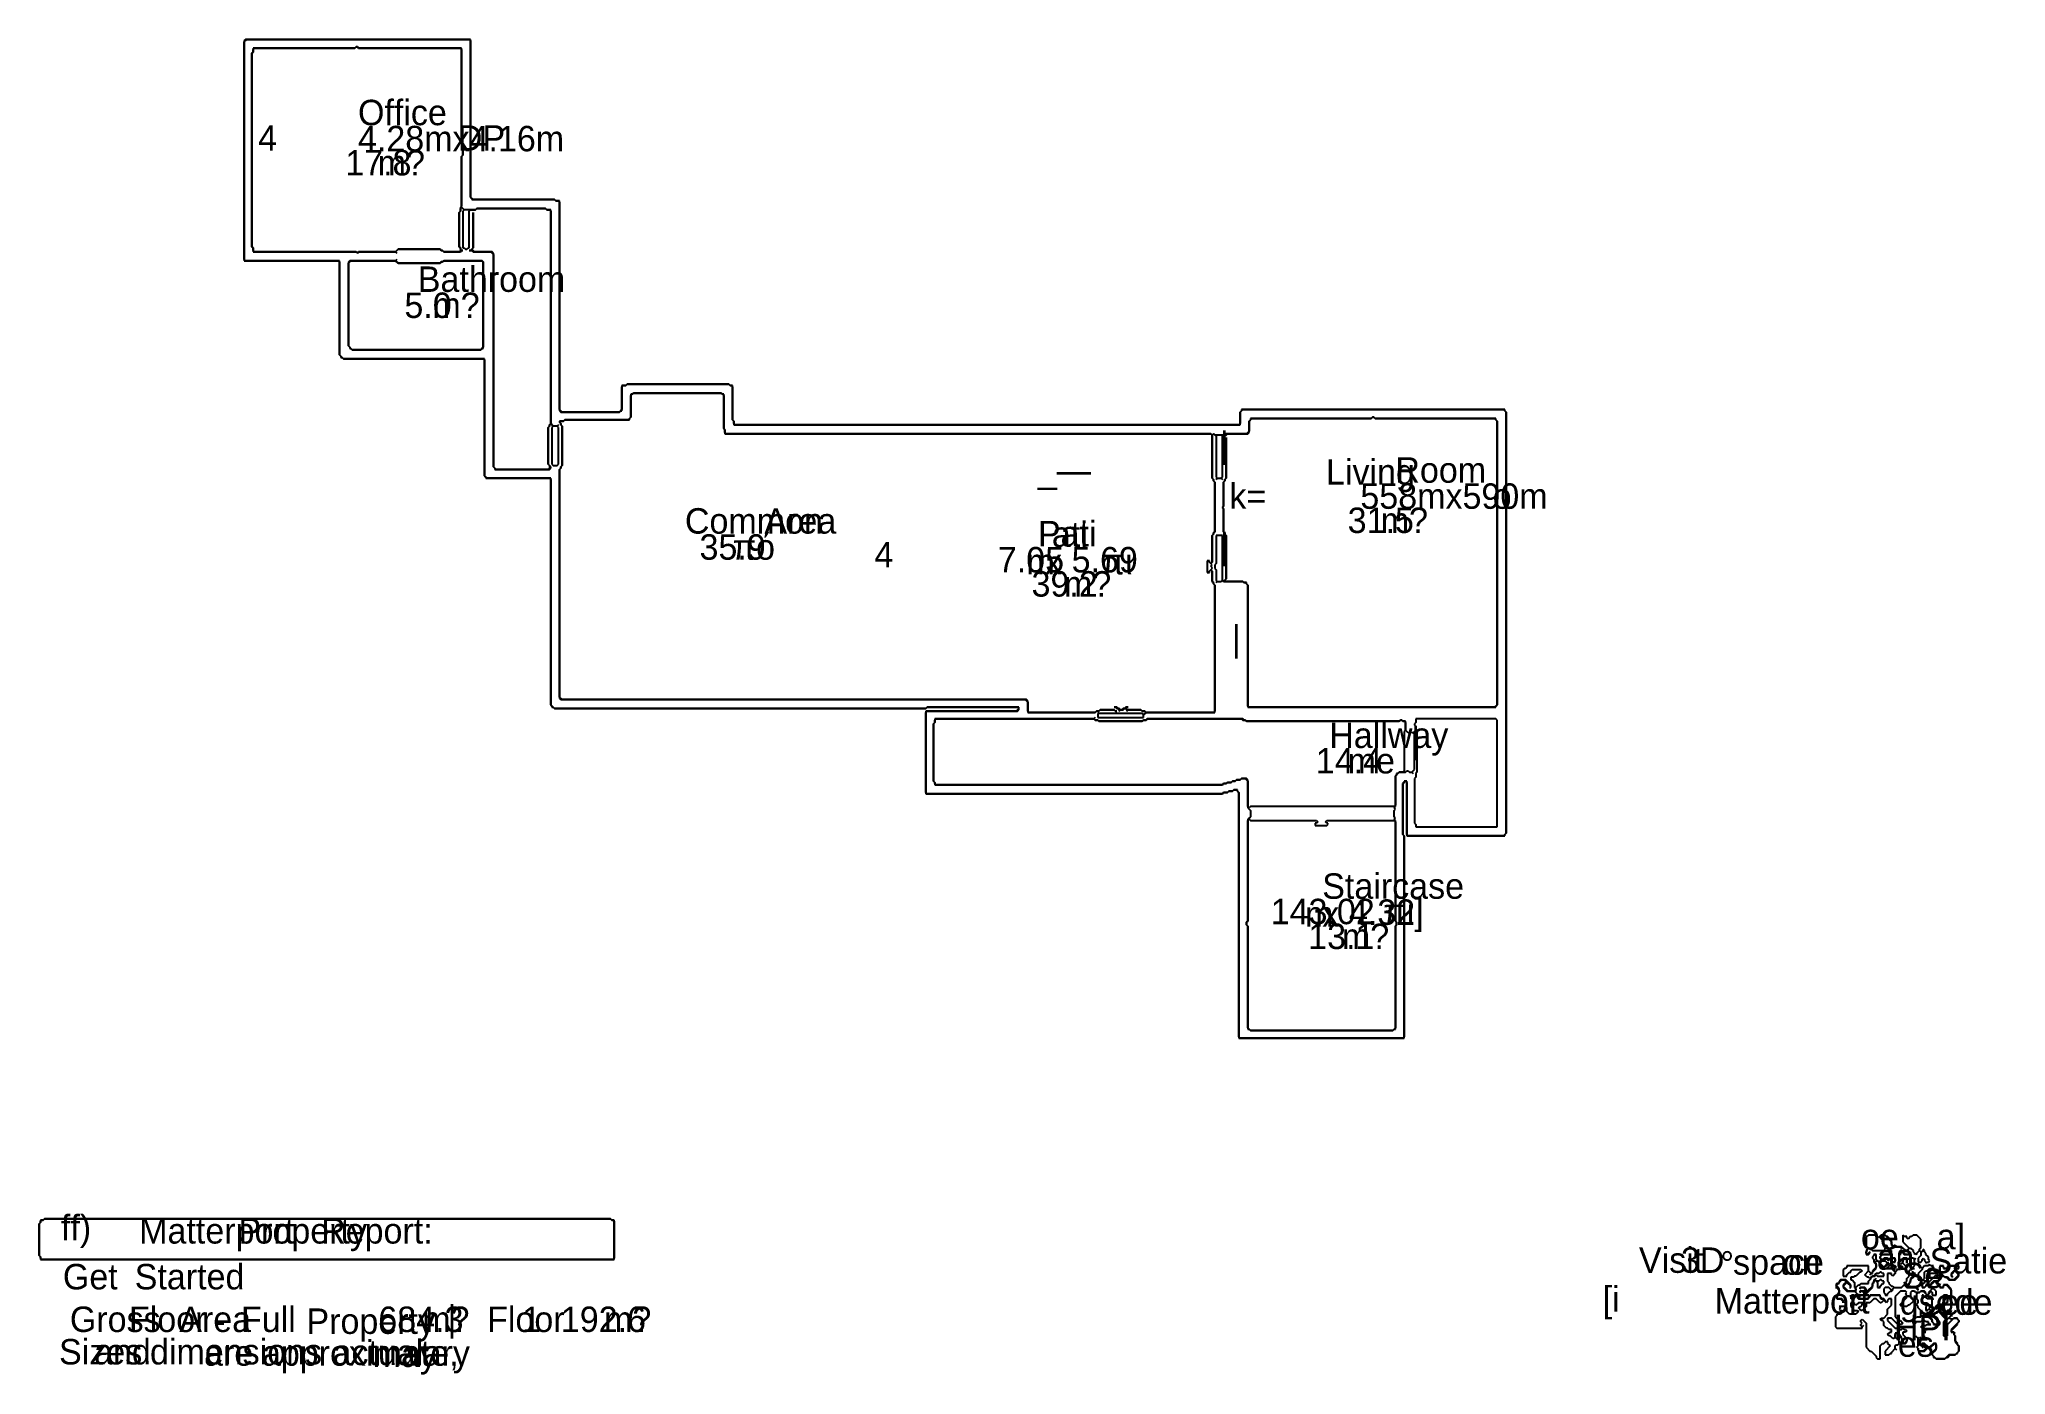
# Model space of a CAD drawing. Header units: metres. Extents: x 39 to 1585, y 19 to 1069.
import ezdxf

# ---------------------------------------------------------------- set-up
doc = ezdxf.new("R2010")
doc.units = ezdxf.units.M

msp = doc.modelspace()

# ---------------------------------------------------------------- texts
for s, p in [('Office', (289.5, 1001.5)), ('4', (211, 981.5)), ('4.28mx4.16m', (289.5, 981)), ('DP', (368, 981.5)), ('17.8', (279.5, 962)), ('m?', (305, 962)), ('Bathroom', (336.5, 870.5)), ('5.0', (326, 850)), ('m?', (348, 850)), ('|', (967, 740.5)), ('_—', (824, 720.5)), ('Living', (1050.5, 719)), ('Room', (1105, 720.5)), ('k=', (974.5, 700)), ('558mx590m', (1077.5, 700)), ('ο', (1181.5, 700)), ('Common', (546.5, 680.5)), ('Area', (609, 680.5)), ('31.5', (1067.5, 681)), ('m?', (1093.5, 681)), ('35.9', (558, 660)), ('πό', (584, 660)), ('Pati', (824, 670.5)), ('ati', (835, 670)), ('|', (967, 661)), ('4', (695.5, 654)), ('7.05', (792.5, 650)), ('5.69', (850.5, 650)), ('m', (815, 648.5)), ('39.2', (819, 631)), ('x', (829.5, 648.5)), ('m?', (844.5, 631)), ('πι', (874, 648.5)), ('|', (976.5, 588.5)), ('Hallway', (1053, 512)), ('|', (1117.5, 508.5)), ('14.4', (1042.5, 492)), ('me', (1067.5, 492)), ('Staircase', (1047.5, 393.5)), ('143.02', (1007, 373.5)), ('m', (1034, 371.5)), ('x', (1047.5, 371.5)), ('4.32', (1068.5, 373)), ('πι]', (1095.5, 373.5)), ('13.1', (1036.5, 354)), ('m?', (1063, 354)), ('ff)', (56, 125)), ('Matterport', (117.5, 122.5)), ('Property', (195.5, 122.5)), ('Report:', (260.5, 122.5)), ('oe', (1471, 118)), ('a]', (1530.5, 118)), ('Visit', (1296.5, 99.5)), ('3D', (1329.5, 99.5)), ('°', (1360.5, 96.5)), ('space', (1370.5, 98)), ('on', (1409.5, 98)), ('aa', (1483.5, 102)), ('Satie', (1525, 99)), ('Get', (57.5, 86.5)), ('Started', (114, 86.5)), ('Se', (1503, 87.5)), ('[i', (1268, 69)), ('Matterport', (1356, 67.5)), ('gsede', (1501.5, 66.5)), ('ee', (1533.5, 66.5)), ('Gross', (63, 53)), ('Floor', (109.5, 53)), ('Area', (149, 53)), ('Full', (197.5, 53)), ('Property', (249, 51.5)), ('684.3', (305.5, 53)), ('m?', (340, 53)), ('|', (360, 54)), ('Floor', (391, 53)), ('1', (418.5, 53)), ('192.6', (449, 53)), ('m?', (483, 53)), ('ΗΡΙ', (1497, 46.5)), ('Sizes', (54.5, 27.5)), ('and', (82, 27.5)), ('dimensions', (126, 27.5)), ('-', (176.5, 52)), ('approximate,', (214, 26.5)), ('actual', (269.5, 27)), ('es', (1500, 33.5)), ('are', (168.5, 26.5)), ('may', (301, 25.5)), ('vary', (327, 26.5))]:
    msp.add_text(s, height=20).set_placement(p)

# ---------------------------------------------------------------- linework, layer by layer
for p, q in [((201, 1069), (200, 1068)), ((200, 1067), (202, 1069)), ((200, 1068), (200, 895)), ((200, 896), (200, 1067)), ((378, 1069), (201, 1069)), ((202, 1069), (377, 1069)), ((377, 1069), (378, 1068)), ((378, 945), (378, 1069)), ((378, 1068), (378, 945)), ((207, 1059), (206, 1058)), ((206, 1058), (207, 1059)), ((206, 1058), (206, 906)), ((206, 906), (206, 1058)), ((287, 1062), (207, 1062)), ((207, 1062), (207, 1059)), ((207, 1061), (208, 1062)), ((207, 1059), (207, 1061)), ((208, 1062), (287, 1062)), ((288, 1063), (287, 1062)), ((287, 1062), (288, 1063)), ((289, 1063), (288, 1063)), ((288, 1063), (289, 1063)), ((290, 1062), (289, 1063)), ((289, 1063), (290, 1062)), ((371, 1062), (290, 1062)), ((290, 1062), (370, 1062)), ((370, 1062), (371, 1061)), ((371, 987), (371, 1062)), ((371, 1061), (371, 987)), ((372, 986), (371, 987)), ((371, 987), (372, 986)), ((371, 977), (372, 978)), ((372, 978), (371, 977)), ((371, 937), (371, 977)), ((371, 977), (371, 938)), ((372, 978), (372, 986)), ((372, 986), (372, 978)), ((380, 943), (378, 945)), ((378, 945), (379, 944)), ((379, 944), (379, 943)), ((379, 943), (444, 943)), ((444, 943), (380, 943)), ((445, 942), (444, 943)), ((444, 943), (445, 942)), ((369, 933), (370, 934)), ((370, 934), (369, 933)), ((369, 906), (369, 933)), ((369, 933), (369, 906)), ((371, 938), (370, 937)), ((370, 936), (371, 937)), ((370, 937), (370, 934)), ((370, 934), (370, 936)), ((371, 937), (373, 935)), ((373, 935), (371, 937)), ((373, 935), (372, 934)), ((372, 934), (372, 905)), ((382, 935), (373, 935)), ((377, 934), (378, 935)), ((377, 905), (377, 934)), ((378, 935), (382, 935)), ((380, 905), (380, 933)), ((380, 933), (380, 905)), ((382, 935), (383, 936)), ((383, 936), (382, 935)), ((383, 936), (437, 936)), ((437, 936), (383, 936)), ((437, 936), (438, 935)), ((438, 935), (437, 936)), ((438, 935), (440, 935)), ((441, 935), (438, 935)), ((440, 935), (441, 934)), ((441, 767), (441, 935)), ((441, 934), (441, 767)), ((448, 942), (445, 942)), ((445, 942), (447, 942)), ((447, 942), (448, 941)), ((448, 778), (448, 942)), ((448, 941), (448, 777)), ((206, 906), (207, 905)), ((207, 905), (206, 906)), ((207, 905), (207, 902)), ((207, 903), (207, 905)), ((208, 902), (207, 903)), ((207, 902), (288, 902)), ((288, 902), (208, 902)), ((288, 902), (289, 901)), ((289, 901), (288, 902)), ((289, 901), (290, 902)), ((290, 902), (289, 901)), ((290, 902), (319, 902)), ((319, 902), (290, 902)), ((319, 902), (321, 904)), ((321, 904), (319, 902)), ((319, 902), (320, 901)), ((320, 901), (319, 902)), ((321, 904), (354, 904)), ((354, 904), (321, 904)), ((354, 904), (355, 903)), ((355, 903), (354, 904)), ((355, 903), (356, 903)), ((356, 903), (355, 903)), ((356, 903), (357, 902)), ((357, 902), (356, 903)), ((357, 902), (370, 902)), ((369, 902), (357, 902)), ((370, 905), (369, 906)), ((369, 906), (370, 905)), ((370, 903), (369, 902)), ((370, 904), (370, 905)), ((370, 905), (370, 903)), ((371, 903), (370, 904)), ((370, 902), (371, 903)), ((371, 903), (372, 903)), ((372, 903), (371, 903)), ((372, 905), (373, 905)), ((373, 905), (374, 904)), ((374, 904), (375, 904)), ((375, 904), (376, 905)), ((376, 905), (377, 905)), ((378, 903), (377, 903)), ((377, 903), (379, 903)), ((380, 905), (378, 903)), ((379, 904), (380, 905)), ((381, 902), (379, 904)), ((379, 903), (380, 902)), ((380, 902), (394, 902)), ((395, 902), (381, 902)), ((394, 902), (396, 900)), ((396, 901), (395, 902)), ((396, 733), (396, 901)), ((396, 900), (396, 733)), ((201, 895), (200, 896)), ((200, 895), (274, 895)), ((275, 895), (201, 895)), ((274, 895), (275, 894)), ((275, 821), (275, 895)), ((275, 894), (275, 821)), ((283, 895), (282, 894)), ((282, 893), (284, 895)), ((282, 894), (282, 828)), ((282, 828), (282, 893)), ((319, 895), (283, 895)), ((284, 895), (319, 895)), ((320, 896), (319, 895)), ((319, 895), (320, 896)), ((321, 893), (319, 895)), ((319, 895), (321, 893)), ((354, 893), (321, 893)), ((321, 893), (354, 893)), ((355, 894), (354, 893)), ((354, 893), (355, 894)), ((356, 894), (355, 894)), ((355, 894), (356, 894)), ((357, 895), (356, 894)), ((356, 894), (357, 895)), ((387, 895), (357, 895)), ((357, 895), (387, 895)), ((388, 894), (387, 895)), ((387, 895), (388, 894)), ((388, 826), (388, 894)), ((388, 894), (388, 827)), ((275, 821), (276, 820)), ((278, 818), (275, 821)), ((276, 820), (276, 819)), ((282, 828), (283, 827)), ((285, 825), (282, 828)), ((283, 827), (283, 826)), ((283, 826), (284, 826)), ((284, 826), (285, 825)), ((285, 825), (386, 825)), ((386, 825), (285, 825)), ((388, 827), (386, 825)), ((386, 825), (387, 826)), ((387, 826), (388, 826)), ((276, 819), (277, 819)), ((277, 819), (278, 818)), ((278, 818), (388, 818)), ((389, 818), (278, 818)), ((388, 818), (389, 817)), ((389, 726), (389, 818)), ((389, 817), (389, 726)), ((500, 797), (497, 797)), ((497, 797), (497, 778)), ((497, 796), (498, 797)), ((497, 777), (497, 796)), ((498, 797), (500, 797)), ((501, 798), (500, 797)), ((500, 797), (501, 798)), ((581, 798), (501, 798)), ((501, 798), (581, 798)), ((504, 789), (506, 791)), ((505, 790), (504, 790)), ((504, 790), (504, 772)), ((504, 772), (504, 789)), ((506, 791), (505, 790)), ((506, 791), (575, 791)), ((575, 791), (506, 791)), ((575, 791), (577, 789)), ((576, 790), (575, 791)), ((577, 790), (576, 790)), ((577, 763), (577, 790)), ((577, 789), (577, 763)), ((582, 797), (581, 798)), ((581, 798), (582, 797)), ((584, 797), (582, 797)), ((582, 797), (583, 797)), ((583, 797), (584, 796)), ((584, 770), (584, 797)), ((584, 796), (584, 770)), ((450, 776), (448, 778)), ((448, 777), (449, 776)), ((449, 776), (495, 776)), ((495, 776), (450, 776)), ((497, 778), (495, 776)), ((495, 776), (496, 777)), ((496, 777), (497, 777)), ((983, 776), (985, 778)), ((984, 777), (983, 776)), ((983, 776), (983, 767)), ((983, 766), (983, 776)), ((1191, 778), (984, 778)), ((984, 778), (984, 777)), ((985, 778), (1190, 778)), ((1190, 778), (1192, 776)), ((1191, 777), (1191, 778)), ((1192, 776), (1191, 777)), ((1192, 445), (1192, 776)), ((1192, 776), (1192, 445)), ((440, 765), (439, 764)), ((439, 764), (440, 765)), ((439, 764), (439, 735)), ((439, 735), (439, 764)), ((441, 767), (440, 766)), ((440, 766), (441, 767)), ((440, 766), (440, 765)), ((440, 765), (440, 766)), ((441, 767), (443, 765)), ((443, 765), (441, 767)), ((443, 765), (442, 764)), ((442, 764), (442, 735)), ((446, 765), (443, 765)), ((446, 765), (447, 766)), ((447, 766), (446, 765)), ((447, 764), (446, 765)), ((447, 735), (447, 764)), ((451, 769), (448, 769)), ((448, 769), (448, 768)), ((448, 768), (449, 769)), ((448, 768), (449, 767)), ((449, 767), (448, 768)), ((449, 769), (451, 769)), ((449, 767), (449, 766)), ((449, 766), (449, 767)), ((449, 766), (450, 765)), ((450, 765), (449, 766)), ((450, 765), (450, 734)), ((450, 734), (450, 765)), ((452, 770), (451, 769)), ((451, 769), (452, 770)), ((502, 770), (452, 770)), ((452, 770), (503, 770)), ((504, 772), (502, 770)), ((503, 771), (504, 772)), ((503, 770), (503, 771)), ((577, 763), (578, 762)), ((578, 762), (577, 763)), ((578, 762), (578, 759)), ((578, 760), (578, 762)), ((579, 759), (578, 760)), ((578, 759), (960, 759)), ((960, 759), (579, 759)), ((585, 769), (584, 770)), ((584, 770), (585, 769)), ((585, 767), (585, 769)), ((585, 769), (585, 766)), ((586, 766), (585, 767)), ((585, 766), (983, 766)), ((982, 766), (586, 766)), ((960, 759), (961, 758)), ((961, 758), (960, 759)), ((961, 758), (962, 759)), ((962, 759), (961, 758)), ((961, 758), (961, 724)), ((961, 724), (961, 758)), ((962, 759), (964, 757)), ((963, 758), (962, 759)), ((970, 758), (963, 758)), ((969, 757), (970, 758)), ((971, 759), (970, 758)), ((970, 758), (972, 758)), ((988, 759), (971, 759)), ((972, 758), (973, 759)), ((973, 759), (989, 759)), ((983, 767), (982, 766)), ((990, 761), (988, 759)), ((989, 759), (990, 760)), ((990, 769), (992, 771)), ((991, 770), (990, 769)), ((990, 760), (990, 769)), ((990, 769), (990, 761)), ((1086, 771), (991, 771)), ((991, 771), (991, 770)), ((992, 771), (1086, 771)), ((1086, 771), (1087, 772)), ((1087, 772), (1086, 771)), ((1087, 772), (1088, 772)), ((1088, 772), (1087, 772)), ((1088, 772), (1089, 771)), ((1089, 771), (1088, 772)), ((1089, 771), (1183, 771)), ((1184, 771), (1089, 771)), ((1183, 771), (1185, 769)), ((1184, 770), (1184, 771)), ((1185, 769), (1184, 770)), ((1185, 769), (1185, 546)), ((1185, 546), (1185, 769)), ((964, 757), (964, 725)), ((969, 725), (969, 757)), ((972, 724), (972, 756)), ((972, 756), (972, 724)), ((398, 731), (396, 733)), ((396, 733), (397, 732)), ((397, 732), (397, 731)), ((397, 731), (440, 731)), ((439, 731), (398, 731)), ((439, 735), (440, 734)), ((441, 733), (439, 735)), ((440, 732), (439, 731)), ((440, 734), (440, 732)), ((440, 731), (441, 732)), ((441, 732), (441, 733)), ((442, 735), (443, 734)), ((443, 734), (446, 734)), ((446, 734), (447, 735)), ((449, 732), (448, 731)), ((448, 731), (449, 732)), ((448, 731), (448, 551)), ((448, 552), (448, 731)), ((450, 734), (449, 733)), ((449, 733), (450, 734)), ((449, 733), (449, 732)), ((449, 732), (449, 733)), ((389, 726), (390, 725)), ((391, 724), (389, 726)), ((390, 725), (390, 724)), ((390, 724), (440, 724)), ((441, 724), (391, 724)), ((440, 724), (441, 723)), ((441, 546), (441, 724)), ((441, 723), (441, 546)), ((961, 724), (962, 723)), ((962, 723), (961, 724)), ((962, 723), (962, 722)), ((962, 722), (962, 723)), ((962, 722), (963, 721)), ((963, 721), (962, 722)), ((963, 721), (963, 682)), ((963, 682), (963, 721)), ((964, 725), (965, 724)), ((965, 724), (964, 723)), ((964, 723), (965, 724)), ((965, 724), (968, 724)), ((968, 724), (969, 725)), ((968, 724), (969, 723)), ((969, 723), (968, 724)), ((970, 721), (971, 722)), ((971, 722), (970, 721)), ((970, 702), (970, 721)), ((970, 721), (970, 702)), ((971, 723), (972, 724)), ((972, 724), (971, 723)), ((971, 722), (971, 723)), ((971, 723), (971, 722)), ((969, 701), (970, 702)), ((970, 702), (969, 701)), ((970, 700), (969, 701)), ((969, 701), (970, 700)), ((970, 682), (970, 700)), ((970, 700), (970, 682)), ((963, 682), (962, 681)), ((962, 681), (963, 682)), ((962, 681), (962, 680)), ((962, 680), (962, 681)), ((971, 681), (970, 682)), ((970, 682), (971, 681)), ((971, 680), (971, 681)), ((971, 681), (971, 680)), ((962, 680), (961, 679)), ((961, 679), (962, 680)), ((961, 679), (961, 658)), ((961, 658), (961, 679)), ((969, 679), (964, 679)), ((964, 679), (964, 657)), ((969, 644), (969, 679)), ((972, 679), (971, 680)), ((971, 680), (972, 679)), ((972, 645), (972, 679)), ((972, 679), (972, 645)), ((959, 659), (957, 659)), ((957, 659), (957, 650)), ((957, 650), (959, 650)), ((959, 658), (959, 659)), ((960, 657), (959, 658)), ((959, 651), (960, 652)), ((959, 650), (959, 651)), ((961, 658), (960, 657)), ((960, 657), (961, 658)), ((961, 656), (960, 657)), ((960, 655), (961, 656)), ((961, 654), (960, 655)), ((960, 652), (961, 653)), ((960, 652), (961, 651)), ((961, 651), (960, 652)), ((961, 653), (961, 654)), ((961, 651), (961, 643)), ((961, 643), (961, 651)), ((964, 657), (963, 656)), ((963, 656), (963, 653)), ((963, 653), (964, 652)), ((964, 652), (964, 644)), ((961, 643), (962, 642)), ((962, 642), (961, 643)), ((962, 642), (962, 641)), ((962, 641), (962, 642)), ((962, 641), (963, 640)), ((963, 640), (962, 641)), ((963, 640), (963, 541)), ((963, 540), (963, 640)), ((964, 644), (965, 643)), ((965, 643), (964, 642)), ((964, 642), (965, 643)), ((965, 643), (968, 643)), ((968, 643), (969, 644)), ((970, 643), (969, 644)), ((969, 644), (970, 643)), ((972, 645), (970, 643)), ((970, 643), (985, 643)), ((971, 644), (972, 645)), ((972, 643), (971, 644)), ((985, 643), (972, 643)), ((986, 642), (985, 643)), ((985, 643), (986, 642)), ((988, 642), (986, 642)), ((986, 642), (987, 642)), ((987, 642), (989, 640)), ((988, 641), (988, 642)), ((989, 640), (988, 641)), ((989, 545), (989, 640)), ((989, 640), (989, 544)), ((441, 546), (442, 545)), ((444, 543), (441, 546)), ((442, 545), (442, 544)), ((442, 544), (443, 544)), ((443, 544), (444, 543)), ((444, 543), (736, 543)), ((736, 543), (444, 543)), ((450, 550), (448, 552)), ((448, 551), (449, 550)), ((449, 550), (814, 550)), ((815, 550), (450, 550)), ((736, 543), (737, 544)), ((737, 544), (736, 543)), ((737, 544), (808, 544)), ((809, 544), (737, 544)), ((809, 543), (807, 541)), ((808, 544), (809, 543)), ((808, 541), (809, 542)), ((809, 542), (809, 544)), ((814, 550), (816, 548)), ((816, 549), (815, 550)), ((816, 541), (816, 549)), ((816, 548), (816, 540)), ((872, 541), (873, 542)), ((873, 542), (872, 541)), ((873, 542), (884, 542)), ((884, 542), (873, 542)), ((886, 544), (884, 544)), ((884, 544), (885, 544)), ((884, 542), (885, 541)), ((885, 541), (884, 542)), ((885, 544), (886, 543)), ((887, 543), (886, 544)), ((886, 543), (887, 543)), ((888, 543), (887, 543)), ((887, 543), (888, 542)), ((889, 542), (888, 543)), ((888, 542), (888, 541)), ((888, 541), (889, 542)), ((890, 542), (889, 542)), ((889, 542), (891, 542)), ((891, 543), (890, 542)), ((892, 543), (891, 543)), ((891, 542), (892, 543)), ((893, 544), (892, 543)), ((892, 543), (893, 543)), ((893, 543), (894, 544)), ((895, 544), (893, 544)), ((894, 542), (893, 543)), ((893, 543), (894, 542)), ((894, 544), (895, 544)), ((905, 542), (894, 542)), ((894, 542), (894, 541)), ((894, 541), (895, 542)), ((895, 542), (905, 542)), ((906, 541), (905, 542)), ((905, 542), (906, 541)), ((990, 544), (989, 545)), ((989, 544), (1184, 544)), ((1183, 544), (990, 544)), ((1185, 546), (1183, 544)), ((1184, 545), (1185, 546)), ((1184, 544), (1184, 545)), ((807, 541), (736, 541)), ((736, 541), (736, 476)), ((736, 540), (737, 541)), ((736, 477), (736, 540)), ((737, 541), (808, 541)), ((743, 532), (742, 531)), ((742, 531), (743, 532)), ((742, 531), (742, 486)), ((742, 486), (742, 531)), ((868, 535), (743, 535)), ((743, 535), (743, 532)), ((743, 534), (744, 535)), ((743, 532), (743, 534)), ((744, 535), (868, 535)), ((817, 540), (816, 541)), ((816, 540), (869, 540)), ((869, 540), (817, 540)), ((869, 536), (868, 535)), ((868, 535), (869, 536)), ((869, 534), (868, 535)), ((868, 535), (869, 534)), ((869, 540), (870, 541)), ((870, 541), (869, 540)), ((871, 534), (869, 534)), ((869, 534), (871, 534)), ((870, 541), (872, 541)), ((872, 541), (870, 541)), ((906, 539), (871, 539)), ((871, 539), (871, 536)), ((871, 536), (907, 536)), ((872, 533), (871, 534)), ((871, 534), (872, 533)), ((906, 533), (872, 533)), ((872, 533), (906, 533)), ((885, 541), (886, 541)), ((886, 541), (885, 541)), ((908, 541), (906, 541)), ((906, 541), (908, 541)), ((907, 538), (906, 539)), ((907, 534), (906, 533)), ((906, 533), (907, 534)), ((909, 540), (907, 538)), ((907, 538), (909, 540)), ((907, 536), (907, 538)), ((909, 534), (907, 534)), ((907, 534), (909, 534)), ((909, 540), (908, 541)), ((908, 541), (909, 540)), ((962, 540), (909, 540)), ((909, 540), (963, 540)), ((910, 535), (909, 534)), ((909, 534), (910, 535)), ((985, 535), (910, 535)), ((910, 535), (984, 535)), ((963, 541), (962, 540)), ((984, 535), (985, 534)), ((986, 534), (985, 535)), ((985, 534), (987, 534)), ((987, 534), (986, 534)), ((988, 533), (987, 534)), ((987, 534), (988, 533)), ((1108, 533), (988, 533)), ((988, 533), (1108, 533)), ((1109, 534), (1108, 533)), ((1108, 533), (1109, 534)), ((1110, 534), (1109, 534)), ((1109, 534), (1110, 534)), ((1111, 533), (1110, 534)), ((1110, 534), (1111, 533)), ((1113, 533), (1111, 533)), ((1111, 533), (1112, 533)), ((1112, 533), (1113, 532)), ((1113, 526), (1112, 525)), ((1113, 526), (1113, 533)), ((1113, 532), (1113, 526)), ((1115, 524), (1113, 526)), ((1119, 524), (1121, 526)), ((1121, 526), (1119, 524)), ((1121, 532), (1120, 531)), ((1120, 531), (1120, 530)), ((1120, 530), (1121, 529)), ((1184, 535), (1121, 535)), ((1121, 535), (1121, 532)), ((1121, 529), (1121, 526)), ((1121, 526), (1122, 525)), ((1185, 534), (1184, 535)), ((1185, 450), (1185, 534)), ((1112, 525), (1112, 494)), ((1116, 524), (1115, 524)), ((1117, 525), (1116, 524)), ((1118, 524), (1117, 525)), ((1119, 524), (1118, 524)), ((1120, 523), (1119, 524)), ((1120, 495), (1120, 523)), ((1122, 525), (1122, 493)), ((1118, 493), (1120, 495)), ((742, 486), (743, 485)), ((743, 485), (742, 486)), ((743, 485), (743, 483)), ((743, 484), (743, 485)), ((744, 483), (743, 484)), ((743, 483), (969, 483)), ((969, 483), (744, 483)), ((969, 483), (970, 484)), ((970, 484), (969, 483)), ((970, 484), (972, 484)), ((972, 484), (970, 484)), ((972, 484), (973, 485)), ((973, 485), (972, 484)), ((973, 485), (976, 485)), ((976, 485), (973, 485)), ((976, 485), (977, 486)), ((977, 486), (976, 485)), ((977, 486), (979, 486)), ((979, 486), (977, 486)), ((979, 486), (980, 487)), ((980, 487), (979, 486)), ((980, 487), (983, 487)), ((983, 487), (980, 487)), ((983, 487), (984, 488)), ((984, 488), (983, 487)), ((984, 488), (987, 488)), ((988, 488), (984, 488)), ((987, 488), (989, 486)), ((989, 487), (988, 488)), ((989, 466), (989, 487)), ((989, 486), (989, 465)), ((1105, 490), (1108, 493)), ((1106, 491), (1105, 490)), ((1105, 466), (1105, 490)), ((1105, 490), (1105, 467)), ((1107, 492), (1106, 492)), ((1106, 492), (1106, 491)), ((1108, 493), (1107, 492)), ((1108, 493), (1113, 493)), ((1111, 493), (1108, 493)), ((1112, 494), (1111, 493)), ((1111, 484), (1113, 486)), ((1112, 485), (1111, 484)), ((1111, 444), (1111, 484)), ((1111, 484), (1111, 444)), ((1114, 486), (1112, 486)), ((1112, 486), (1112, 485)), ((1113, 493), (1114, 494)), ((1113, 486), (1114, 485)), ((1114, 494), (1115, 494)), ((1114, 444), (1114, 486)), ((1114, 485), (1114, 443)), ((1115, 494), (1116, 493)), ((1116, 493), (1118, 493)), ((1118, 493), (1119, 492)), ((1119, 492), (1118, 493)), ((1121, 489), (1120, 488)), ((1120, 488), (1120, 453)), ((1122, 493), (1121, 492)), ((1121, 492), (1121, 489)), ((737, 476), (736, 477)), ((736, 476), (969, 476)), ((969, 476), (737, 476)), ((969, 476), (970, 477)), ((970, 477), (969, 476)), ((970, 477), (973, 477)), ((973, 477), (970, 477)), ((973, 477), (974, 478)), ((974, 478), (973, 477)), ((974, 478), (977, 478)), ((977, 478), (974, 478)), ((977, 478), (978, 479)), ((978, 479), (977, 478)), ((978, 479), (980, 479)), ((981, 479), (978, 479)), ((980, 479), (982, 477)), ((981, 478), (981, 479)), ((982, 477), (981, 478)), ((982, 477), (982, 284)), ((982, 285), (982, 477)), ((990, 465), (989, 466)), ((989, 465), (991, 463)), ((991, 466), (990, 465)), ((1104, 466), (991, 466)), ((1105, 467), (1104, 466)), ((1104, 465), (1105, 466)), ((1105, 464), (1104, 465)), ((1104, 463), (1105, 464)), ((991, 458), (989, 456)), ((989, 456), (989, 376)), ((989, 455), (990, 456)), ((989, 376), (989, 455)), ((990, 456), (991, 455)), ((991, 463), (991, 458)), ((991, 455), (1043, 455)), ((1043, 453), (1042, 453)), ((1042, 453), (1042, 451)), ((1042, 451), (1051, 451)), ((1043, 455), (1044, 454)), ((1044, 454), (1043, 453)), ((1050, 454), (1051, 455)), ((1051, 453), (1050, 454)), ((1051, 455), (1104, 455)), ((1052, 453), (1051, 453)), ((1051, 451), (1052, 452)), ((1052, 452), (1052, 453)), ((1104, 458), (1104, 463)), ((1105, 457), (1104, 458)), ((1104, 456), (1105, 457)), ((1105, 455), (1104, 456)), ((1104, 455), (1105, 454)), ((1105, 376), (1105, 455)), ((1105, 454), (1105, 376)), ((1120, 453), (1121, 452)), ((1121, 452), (1121, 450)), ((1121, 450), (1185, 450)), ((1112, 443), (1111, 444)), ((1111, 444), (1112, 443)), ((1112, 284), (1112, 443)), ((1112, 443), (1112, 285)), ((1115, 443), (1114, 444)), ((1114, 443), (1191, 443)), ((1190, 443), (1115, 443)), ((1192, 445), (1190, 443)), ((1191, 444), (1192, 445)), ((1191, 443), (1191, 444)), ((989, 376), (988, 375)), ((988, 375), (989, 376)), ((988, 375), (988, 373)), ((988, 373), (988, 375)), ((988, 373), (989, 372)), ((989, 372), (988, 373)), ((989, 372), (989, 291)), ((989, 292), (989, 372)), ((1106, 375), (1105, 376)), ((1105, 376), (1106, 375)), ((1105, 372), (1106, 373)), ((1106, 373), (1105, 372)), ((1105, 291), (1105, 372)), ((1105, 372), (1105, 292)), ((1106, 373), (1106, 375)), ((1106, 375), (1106, 373)), ((983, 284), (982, 285)), ((982, 284), (1112, 284)), ((1111, 284), (983, 284)), ((991, 290), (989, 292)), ((989, 291), (990, 291)), ((990, 291), (991, 290)), ((991, 290), (1103, 290)), ((1103, 290), (991, 290)), ((1105, 292), (1103, 290)), ((1103, 290), (1104, 291)), ((1104, 291), (1105, 291)), ((1112, 285), (1111, 284)), ((42, 141), (40, 141)), ((40, 141), (40, 139)), ((40, 140), (41, 141)), ((40, 139), (40, 140)), ((41, 141), (42, 141)), ((43, 142), (42, 141)), ((42, 141), (43, 142)), ((488, 142), (43, 142)), ((43, 142), (488, 142)), ((489, 141), (488, 142)), ((488, 142), (489, 141)), ((491, 141), (489, 141)), ((489, 141), (490, 141)), ((490, 141), (491, 140)), ((491, 110), (491, 141)), ((491, 140), (491, 111)), ((40, 139), (39, 138)), ((39, 138), (40, 139)), ((39, 138), (39, 113)), ((39, 113), (39, 138)), ((1476, 128), (1475, 128)), ((1475, 128), (1475, 120)), ((1477, 129), (1476, 128)), ((1483, 129), (1477, 129)), ((1485, 127), (1483, 129)), ((1487, 129), (1485, 127)), ((1486, 127), (1488, 129)), ((1487, 126), (1486, 127)), ((1490, 129), (1487, 129)), ((1489, 126), (1487, 126)), ((1488, 129), (1490, 129)), ((1489, 122), (1489, 126)), ((1490, 129), (1495, 124)), ((1491, 128), (1490, 129)), ((1492, 128), (1491, 128)), ((1495, 125), (1492, 128)), ((1495, 122), (1495, 125)), ((1495, 124), (1495, 121)), ((1505, 128), (1504, 129)), ((1504, 129), (1504, 124)), ((1504, 124), (1509, 119)), ((1507, 128), (1505, 128)), ((1507, 127), (1507, 128)), ((1508, 126), (1507, 127)), ((1510, 128), (1508, 126)), ((1511, 128), (1510, 128)), ((1512, 129), (1511, 128)), ((1515, 129), (1512, 129)), ((1518, 126), (1515, 129)), ((1518, 119), (1518, 126)), ((39, 113), (40, 112)), ((40, 112), (39, 113)), ((40, 112), (40, 110)), ((40, 111), (40, 112)), ((41, 110), (40, 111)), ((40, 110), (491, 110)), ((490, 110), (41, 110)), ((491, 111), (490, 110)), ((1475, 120), (1476, 120)), ((1477, 119), (1475, 117)), ((1475, 117), (1475, 114)), ((1475, 116), (1476, 117)), ((1475, 115), (1475, 116)), ((1476, 114), (1475, 115)), ((1475, 114), (1477, 114)), ((1476, 120), (1477, 119)), ((1476, 118), (1477, 119)), ((1476, 117), (1476, 118)), ((1478, 116), (1476, 114)), ((1477, 119), (1478, 118)), ((1477, 114), (1478, 115)), ((1478, 118), (1479, 118)), ((1478, 115), (1478, 116)), ((1479, 118), (1480, 117)), ((1480, 117), (1489, 117)), ((1481, 113), (1480, 112)), ((1480, 112), (1480, 111)), ((1480, 111), (1481, 110)), ((1483, 114), (1481, 114)), ((1481, 114), (1481, 113)), ((1481, 110), (1481, 108)), ((1482, 108), (1483, 109)), ((1483, 110), (1483, 114)), ((1489, 104), (1483, 110)), ((1483, 109), (1484, 109)), ((1484, 109), (1486, 107)), ((1486, 112), (1488, 114)), ((1487, 113), (1486, 112)), ((1486, 112), (1486, 111)), ((1486, 111), (1486, 112)), ((1486, 111), (1487, 110)), ((1488, 109), (1486, 111)), ((1493, 114), (1487, 114)), ((1487, 114), (1487, 113)), ((1487, 110), (1487, 109)), ((1487, 109), (1490, 109)), ((1488, 114), (1494, 114)), ((1489, 110), (1488, 109)), ((1490, 121), (1489, 122)), ((1489, 117), (1490, 118)), ((1489, 110), (1490, 111)), ((1492, 111), (1489, 111)), ((1489, 111), (1489, 110)), ((1492, 107), (1489, 110)), ((1491, 121), (1490, 121)), ((1490, 119), (1491, 120)), ((1490, 118), (1490, 119)), ((1490, 111), (1491, 111)), ((1490, 109), (1492, 107)), ((1492, 120), (1491, 121)), ((1491, 120), (1492, 119)), ((1491, 111), (1493, 109)), ((1492, 119), (1492, 120)), ((1492, 119), (1492, 118)), ((1494, 117), (1492, 119)), ((1492, 118), (1493, 117)), ((1493, 110), (1492, 111)), ((1493, 117), (1494, 117)), ((1495, 116), (1493, 114)), ((1493, 109), (1493, 110)), ((1494, 117), (1495, 116)), ((1495, 117), (1494, 117)), ((1494, 114), (1495, 115)), ((1497, 120), (1495, 122)), ((1495, 121), (1496, 120)), ((1495, 115), (1495, 117)), ((1498, 111), (1495, 111)), ((1495, 111), (1495, 110)), ((1495, 110), (1496, 111)), ((1496, 120), (1502, 120)), ((1496, 111), (1497, 111)), ((1503, 120), (1497, 120)), ((1497, 111), (1498, 110)), ((1498, 109), (1497, 108)), ((1498, 108), (1498, 111)), ((1498, 110), (1498, 109)), ((1501, 115), (1503, 117)), ((1502, 117), (1501, 116)), ((1501, 116), (1501, 106)), ((1501, 107), (1501, 115)), ((1502, 120), (1503, 119)), ((1503, 117), (1502, 117)), ((1506, 117), (1503, 120)), ((1503, 119), (1504, 119)), ((1503, 117), (1504, 116)), ((1506, 114), (1503, 117)), ((1504, 119), (1506, 117)), ((1504, 116), (1504, 115)), ((1504, 115), (1505, 114)), ((1504, 110), (1505, 111)), ((1507, 111), (1504, 111)), ((1504, 111), (1504, 108)), ((1504, 107), (1504, 110)), ((1505, 114), (1509, 114)), ((1505, 111), (1506, 111)), ((1506, 117), (1508, 117)), ((1507, 117), (1506, 117)), ((1508, 114), (1506, 114)), ((1506, 111), (1507, 110)), ((1509, 119), (1507, 117)), ((1507, 107), (1507, 111)), ((1507, 110), (1507, 107)), ((1508, 118), (1509, 119)), ((1508, 117), (1508, 118)), ((1510, 116), (1508, 114)), ((1509, 119), (1510, 119)), ((1509, 114), (1510, 115)), ((1510, 119), (1512, 117)), ((1510, 115), (1510, 116)), ((1512, 111), (1510, 111)), ((1510, 111), (1510, 107)), ((1512, 117), (1512, 116)), ((1512, 116), (1513, 115)), ((1513, 110), (1512, 111)), ((1513, 115), (1513, 114)), ((1513, 114), (1514, 115)), ((1513, 110), (1514, 111)), ((1514, 111), (1513, 110)), ((1513, 105), (1513, 110)), ((1514, 115), (1515, 114)), ((1515, 115), (1517, 117)), ((1515, 114), (1515, 115)), ((1518, 113), (1516, 111)), ((1516, 111), (1516, 108)), ((1517, 118), (1518, 119)), ((1517, 117), (1517, 118)), ((1517, 117), (1518, 116)), ((1518, 116), (1517, 117)), ((1518, 116), (1518, 113)), ((1519, 116), (1518, 116)), ((1518, 108), (1519, 109)), ((1520, 117), (1519, 116)), ((1519, 110), (1520, 111)), ((1519, 109), (1519, 110)), ((1521, 117), (1520, 118)), ((1520, 118), (1520, 117)), ((1520, 111), (1521, 110)), ((1521, 116), (1521, 117)), ((1522, 115), (1521, 116)), ((1521, 110), (1521, 109)), ((1521, 109), (1522, 108)), ((1522, 114), (1522, 115)), ((1524, 112), (1522, 114)), ((1524, 110), (1524, 112)), ((1525, 109), (1524, 110)), ((1524, 108), (1525, 109)), ((1455, 94), (1454, 93)), ((1454, 92), (1456, 94)), ((1454, 93), (1454, 92)), ((1459, 94), (1455, 94)), ((1456, 94), (1458, 94)), ((1458, 103), (1457, 102)), ((1457, 102), (1457, 97)), ((1457, 97), (1460, 97)), ((1459, 103), (1458, 103)), ((1458, 94), (1460, 92)), ((1460, 104), (1459, 103)), ((1463, 90), (1459, 94)), ((1477, 105), (1460, 105)), ((1460, 105), (1460, 104)), ((1460, 98), (1462, 100)), ((1460, 97), (1460, 98)), ((1462, 100), (1463, 100)), ((1463, 101), (1464, 102)), ((1463, 100), (1463, 101)), ((1465, 96), (1463, 96)), ((1463, 96), (1463, 94)), ((1463, 94), (1464, 94)), ((1464, 102), (1471, 102)), ((1464, 94), (1466, 92)), ((1466, 97), (1465, 96)), ((1467, 97), (1466, 97)), ((1470, 100), (1467, 97)), ((1471, 100), (1470, 100)), ((1471, 102), (1472, 101)), ((1472, 101), (1471, 100)), ((1474, 98), (1477, 101)), ((1476, 96), (1474, 98)), ((1477, 96), (1476, 96)), ((1477, 101), (1477, 105)), ((1479, 99), (1477, 101)), ((1477, 101), (1479, 99)), ((1478, 95), (1477, 96)), ((1477, 93), (1479, 95)), ((1477, 91), (1477, 93)), ((1479, 99), (1478, 98)), ((1478, 98), (1479, 99)), ((1480, 97), (1478, 95)), ((1480, 100), (1479, 99)), ((1479, 99), (1480, 99)), ((1479, 96), (1480, 97)), ((1479, 95), (1479, 96)), ((1483, 104), (1480, 101)), ((1480, 100), (1483, 103)), ((1480, 101), (1480, 100)), ((1480, 99), (1480, 100)), ((1480, 97), (1482, 97)), ((1481, 97), (1480, 97)), ((1481, 108), (1483, 106)), ((1483, 99), (1481, 97)), ((1481, 93), (1482, 94)), ((1482, 94), (1481, 94)), ((1481, 94), (1481, 92)), ((1481, 92), (1481, 93)), ((1483, 107), (1482, 108)), ((1482, 97), (1483, 98)), ((1482, 94), (1483, 95)), ((1483, 95), (1482, 94)), ((1482, 94), (1484, 92)), ((1483, 93), (1482, 94)), ((1483, 103), (1483, 107)), ((1483, 106), (1483, 104)), ((1485, 99), (1483, 99)), ((1483, 98), (1484, 97)), ((1485, 93), (1483, 93)), ((1484, 97), (1489, 97)), ((1486, 100), (1485, 99)), ((1486, 94), (1485, 93)), ((1486, 107), (1486, 106)), ((1486, 106), (1489, 103)), ((1487, 100), (1486, 100)), ((1487, 94), (1486, 94)), ((1488, 99), (1487, 100)), ((1488, 93), (1487, 94)), ((1489, 99), (1488, 99)), ((1489, 93), (1488, 93)), ((1492, 107), (1489, 104)), ((1489, 104), (1490, 105)), ((1490, 103), (1489, 104)), ((1489, 103), (1495, 103)), ((1489, 97), (1489, 99)), ((1489, 91), (1489, 93)), ((1490, 105), (1491, 105)), ((1495, 103), (1490, 103)), ((1491, 105), (1492, 106)), ((1493, 107), (1492, 107)), ((1492, 106), (1493, 106)), ((1495, 99), (1492, 99)), ((1492, 99), (1492, 93)), ((1492, 93), (1493, 92)), ((1493, 106), (1493, 107)), ((1495, 107), (1496, 108)), ((1496, 108), (1495, 107)), ((1497, 105), (1495, 107)), ((1495, 107), (1495, 106)), ((1495, 106), (1496, 105)), ((1495, 103), (1498, 100)), ((1496, 102), (1495, 103)), ((1495, 98), (1495, 99)), ((1496, 97), (1495, 98)), ((1496, 108), (1498, 108)), ((1497, 108), (1496, 108)), ((1496, 105), (1497, 105)), ((1498, 104), (1496, 102)), ((1498, 99), (1496, 97)), ((1498, 105), (1497, 105)), ((1497, 105), (1498, 104)), ((1497, 103), (1498, 104)), ((1497, 101), (1497, 103)), ((1498, 100), (1497, 101)), ((1499, 104), (1498, 105)), ((1498, 104), (1499, 104)), ((1499, 101), (1498, 100)), ((1498, 100), (1498, 99)), ((1502, 102), (1499, 102)), ((1499, 102), (1499, 101)), ((1502, 106), (1501, 107)), ((1501, 106), (1502, 105)), ((1504, 108), (1502, 106)), ((1502, 105), (1503, 105)), ((1504, 104), (1502, 102)), ((1503, 105), (1504, 104)), ((1507, 104), (1504, 107)), ((1506, 92), (1507, 93)), ((1510, 107), (1507, 104)), ((1507, 95), (1509, 97)), ((1507, 93), (1507, 95)), ((1509, 101), (1510, 102)), ((1509, 97), (1509, 101)), ((1510, 93), (1509, 92)), ((1510, 102), (1511, 102)), ((1513, 98), (1510, 95)), ((1510, 94), (1513, 97)), ((1510, 95), (1510, 93)), ((1510, 92), (1510, 94)), ((1511, 102), (1512, 103)), ((1512, 100), (1511, 100)), ((1511, 100), (1513, 98)), ((1512, 104), (1513, 105)), ((1512, 103), (1512, 104)), ((1513, 99), (1512, 100)), ((1513, 98), (1514, 99)), ((1514, 99), (1513, 99)), ((1513, 97), (1513, 98)), ((1516, 108), (1518, 108)), ((1519, 102), (1516, 99)), ((1516, 99), (1516, 94)), ((1516, 94), (1520, 94)), ((1521, 105), (1519, 103)), ((1519, 103), (1519, 102)), ((1519, 90), (1523, 94)), ((1520, 94), (1521, 95)), ((1521, 93), (1520, 94)), ((1520, 94), (1521, 93)), ((1524, 105), (1521, 105)), ((1521, 100), (1522, 101)), ((1521, 95), (1521, 100)), ((1522, 93), (1521, 93)), ((1521, 93), (1521, 92)), ((1522, 108), (1522, 107)), ((1522, 107), (1523, 108)), ((1522, 101), (1523, 101)), ((1525, 96), (1522, 93)), ((1523, 108), (1524, 108)), ((1523, 101), (1525, 103)), ((1523, 94), (1524, 93)), ((1525, 106), (1524, 105)), ((1524, 92), (1530, 98)), ((1524, 93), (1524, 92)), ((1526, 105), (1525, 106)), ((1525, 103), (1528, 103)), ((1530, 99), (1525, 99)), ((1525, 99), (1525, 96)), ((1525, 89), (1529, 93)), ((1528, 105), (1526, 105)), ((1528, 93), (1526, 91)), ((1527, 104), (1528, 105)), ((1528, 103), (1527, 104)), ((1531, 93), (1528, 93)), ((1529, 93), (1530, 92)), ((1532, 97), (1530, 99)), ((1530, 98), (1531, 97)), ((1530, 95), (1532, 97)), ((1531, 96), (1530, 95)), ((1530, 92), (1531, 93)), ((1535, 97), (1531, 93)), ((1531, 97), (1531, 96)), ((1531, 93), (1532, 93)), ((1532, 93), (1534, 95)), ((1533, 104), (1534, 105)), ((1536, 105), (1533, 105)), ((1533, 105), (1533, 99)), ((1533, 99), (1533, 104)), ((1534, 98), (1533, 99)), ((1533, 99), (1535, 97)), ((1534, 105), (1535, 105)), ((1535, 98), (1534, 98)), ((1534, 96), (1535, 97)), ((1534, 95), (1534, 96)), ((1535, 105), (1536, 104)), ((1537, 96), (1535, 98)), ((1535, 97), (1536, 97)), ((1536, 104), (1536, 105)), ((1536, 104), (1536, 103)), ((1537, 103), (1536, 104)), ((1536, 103), (1539, 103)), ((1536, 97), (1537, 96)), ((1538, 103), (1537, 103)), ((1537, 96), (1538, 96)), ((1539, 96), (1537, 96)), ((1539, 104), (1538, 103)), ((1538, 96), (1540, 94)), ((1539, 104), (1540, 105)), ((1548, 105), (1539, 105)), ((1539, 105), (1539, 104)), ((1539, 103), (1539, 104)), ((1541, 94), (1539, 96)), ((1540, 105), (1547, 105)), ((1540, 94), (1545, 94)), ((1544, 94), (1541, 94)), ((1546, 103), (1542, 99)), ((1542, 98), (1544, 100)), ((1542, 99), (1542, 97)), ((1543, 97), (1542, 98)), ((1542, 97), (1543, 96)), ((1543, 96), (1543, 97)), ((1544, 101), (1545, 102)), ((1544, 100), (1544, 101)), ((1548, 98), (1544, 94)), ((1545, 102), (1546, 102)), ((1545, 94), (1548, 97)), ((1547, 103), (1546, 103)), ((1546, 102), (1547, 103)), ((1547, 100), (1546, 100)), ((1546, 100), (1548, 98)), ((1547, 105), (1548, 104)), ((1548, 104), (1547, 103)), ((1547, 103), (1548, 103)), ((1548, 99), (1547, 100)), ((1548, 103), (1548, 105)), ((1548, 97), (1548, 99)), ((1452, 91), (1451, 90)), ((1451, 90), (1452, 89)), ((1452, 89), (1451, 88)), ((1451, 88), (1452, 88)), ((1453, 91), (1452, 91)), ((1452, 90), (1453, 91)), ((1452, 89), (1452, 90)), ((1454, 87), (1452, 89)), ((1452, 88), (1454, 86)), ((1454, 84), (1452, 82)), ((1452, 81), (1454, 83)), ((1452, 82), (1452, 79)), ((1452, 80), (1452, 81)), ((1453, 79), (1452, 80)), ((1452, 79), (1455, 79)), ((1454, 92), (1453, 91)), ((1453, 91), (1454, 91)), ((1456, 79), (1453, 79)), ((1454, 91), (1454, 92)), ((1454, 83), (1454, 87)), ((1454, 86), (1454, 84)), ((1455, 79), (1457, 77)), ((1457, 78), (1456, 79)), ((1457, 89), (1460, 92)), ((1458, 91), (1457, 90)), ((1457, 90), (1457, 88)), ((1461, 85), (1457, 89)), ((1457, 88), (1460, 85)), ((1457, 76), (1457, 78)), ((1459, 91), (1458, 91)), ((1460, 92), (1459, 91)), ((1460, 92), (1463, 89)), ((1460, 85), (1466, 85)), ((1466, 85), (1461, 85)), ((1463, 89), (1462, 88)), ((1462, 88), (1463, 88)), ((1463, 88), (1463, 90)), ((1463, 81), (1463, 82)), ((1463, 82), (1463, 79)), ((1464, 80), (1463, 81)), ((1463, 79), (1464, 80)), ((1465, 80), (1464, 80)), ((1464, 80), (1465, 79)), ((1466, 81), (1465, 80)), ((1465, 79), (1466, 80)), ((1466, 92), (1466, 88)), ((1466, 88), (1467, 87)), ((1467, 86), (1466, 85)), ((1466, 85), (1468, 83)), ((1467, 82), (1466, 82)), ((1466, 82), (1466, 81)), ((1466, 81), (1467, 82)), ((1466, 80), (1466, 81)), ((1467, 88), (1469, 90)), ((1467, 84), (1467, 88)), ((1467, 87), (1467, 86)), ((1468, 83), (1467, 84)), ((1468, 83), (1467, 82)), ((1467, 82), (1468, 83)), ((1467, 82), (1468, 81)), ((1469, 80), (1467, 82)), ((1468, 81), (1468, 80)), ((1468, 80), (1469, 79)), ((1469, 90), (1470, 90)), ((1469, 80), (1471, 82)), ((1470, 81), (1469, 80)), ((1470, 79), (1469, 80)), ((1469, 79), (1477, 79)), ((1470, 90), (1471, 91)), ((1474, 88), (1470, 88)), ((1470, 88), (1470, 87)), ((1470, 87), (1471, 88)), ((1473, 85), (1470, 85)), ((1470, 85), (1470, 84)), ((1470, 84), (1471, 85)), ((1473, 82), (1470, 82)), ((1470, 82), (1470, 81)), ((1476, 79), (1470, 79)), ((1471, 91), (1477, 91)), ((1471, 88), (1473, 88)), ((1471, 85), (1472, 85)), ((1471, 82), (1474, 82)), ((1472, 85), (1474, 83)), ((1473, 88), (1476, 85)), ((1473, 84), (1473, 85)), ((1474, 83), (1473, 84)), ((1474, 83), (1473, 82)), ((1474, 82), (1480, 88)), ((1475, 87), (1474, 88)), ((1476, 85), (1474, 83)), ((1475, 86), (1475, 87)), ((1476, 85), (1475, 86)), ((1480, 89), (1476, 85)), ((1478, 81), (1476, 79)), ((1477, 80), (1479, 82)), ((1477, 79), (1477, 80)), ((1486, 82), (1478, 82)), ((1478, 82), (1478, 81)), ((1481, 79), (1478, 76)), ((1479, 82), (1485, 82)), ((1480, 91), (1481, 92)), ((1481, 92), (1480, 91)), ((1480, 88), (1480, 91)), ((1480, 91), (1480, 89)), ((1483, 79), (1481, 79)), ((1486, 76), (1483, 79)), ((1484, 92), (1484, 88)), ((1484, 88), (1486, 88)), ((1485, 82), (1486, 81)), ((1486, 89), (1488, 91)), ((1486, 88), (1486, 89)), ((1486, 81), (1486, 82)), ((1486, 81), (1486, 80)), ((1488, 79), (1486, 81)), ((1486, 80), (1487, 79)), ((1487, 79), (1488, 79)), ((1489, 78), (1487, 76)), ((1488, 91), (1489, 91)), ((1488, 79), (1489, 78)), ((1489, 79), (1488, 79)), ((1490, 88), (1489, 87)), ((1489, 87), (1489, 84)), ((1489, 84), (1490, 83)), ((1490, 78), (1489, 79)), ((1493, 88), (1490, 88)), ((1490, 83), (1490, 82)), ((1490, 82), (1492, 82)), ((1490, 77), (1490, 78)), ((1492, 83), (1494, 85)), ((1492, 82), (1492, 83)), ((1493, 79), (1492, 78)), ((1492, 78), (1492, 77)), ((1493, 92), (1493, 91)), ((1493, 91), (1495, 89)), ((1495, 86), (1493, 88)), ((1495, 79), (1493, 79)), ((1494, 85), (1495, 85)), ((1495, 89), (1496, 89)), ((1497, 88), (1495, 86)), ((1495, 85), (1496, 86)), ((1495, 74), (1495, 79)), ((1496, 89), (1497, 88)), ((1496, 87), (1497, 88)), ((1496, 86), (1496, 87)), ((1497, 88), (1503, 88)), ((1502, 85), (1498, 81)), ((1498, 81), (1498, 65)), ((1506, 85), (1502, 85)), ((1502, 75), (1507, 80)), ((1503, 88), (1505, 90)), ((1505, 90), (1506, 91)), ((1505, 90), (1507, 88)), ((1506, 89), (1505, 90)), ((1506, 91), (1506, 92)), ((1507, 89), (1506, 89)), ((1507, 84), (1506, 85)), ((1506, 83), (1507, 84)), ((1507, 82), (1506, 83)), ((1506, 81), (1507, 82)), ((1507, 80), (1506, 81)), ((1509, 91), (1507, 89)), ((1507, 89), (1508, 90)), ((1508, 88), (1507, 89)), ((1507, 88), (1514, 88)), ((1508, 90), (1509, 90)), ((1515, 88), (1508, 88)), ((1509, 91), (1510, 92)), ((1509, 92), (1509, 91)), ((1509, 90), (1509, 91)), ((1511, 85), (1510, 84)), ((1510, 84), (1510, 80)), ((1510, 80), (1512, 78)), ((1513, 85), (1511, 85)), ((1512, 78), (1512, 77)), ((1514, 84), (1513, 85)), ((1514, 88), (1516, 86)), ((1517, 84), (1514, 84)), ((1516, 87), (1515, 88)), ((1515, 83), (1516, 84)), ((1515, 79), (1515, 83)), ((1516, 78), (1515, 79)), ((1516, 86), (1516, 87)), ((1516, 84), (1517, 84)), ((1516, 76), (1516, 78)), ((1518, 85), (1517, 84)), ((1517, 84), (1518, 85)), ((1521, 85), (1518, 85)), ((1518, 85), (1520, 85)), ((1520, 91), (1519, 91)), ((1519, 91), (1519, 88)), ((1519, 89), (1519, 90)), ((1520, 88), (1519, 89)), ((1519, 88), (1521, 88)), ((1520, 82), (1519, 82)), ((1519, 82), (1519, 76)), ((1521, 92), (1520, 91)), ((1521, 88), (1520, 88)), ((1520, 85), (1523, 82)), ((1523, 79), (1520, 82)), ((1521, 88), (1523, 90)), ((1522, 89), (1521, 88)), ((1522, 84), (1521, 85)), ((1524, 90), (1522, 90)), ((1522, 90), (1522, 89)), ((1522, 83), (1522, 84)), ((1523, 82), (1522, 83)), ((1523, 90), (1525, 88)), ((1524, 83), (1523, 82)), ((1523, 82), (1524, 82)), ((1527, 79), (1523, 79)), ((1525, 89), (1524, 90)), ((1527, 87), (1524, 84)), ((1524, 83), (1526, 85)), ((1524, 84), (1524, 83)), ((1524, 82), (1524, 83)), ((1526, 90), (1525, 89)), ((1526, 88), (1525, 89)), ((1525, 88), (1526, 88)), ((1526, 91), (1526, 90)), ((1526, 88), (1527, 87)), ((1527, 88), (1526, 88)), ((1526, 85), (1527, 84)), ((1530, 85), (1527, 88)), ((1527, 84), (1527, 82)), ((1527, 82), (1530, 82)), ((1527, 73), (1527, 79)), ((1531, 91), (1530, 92)), ((1530, 92), (1530, 91)), ((1530, 91), (1531, 91)), ((1530, 82), (1530, 85)), ((1532, 91), (1531, 91)), ((1531, 91), (1533, 89)), ((1533, 90), (1532, 91)), ((1533, 89), (1533, 90)), ((1534, 88), (1533, 89)), ((1533, 89), (1533, 88)), ((1533, 88), (1536, 88)), ((1535, 88), (1534, 88)), ((1536, 89), (1535, 88)), ((1539, 90), (1536, 90)), ((1536, 90), (1536, 89)), ((1536, 89), (1537, 90)), ((1536, 88), (1536, 89)), ((1539, 82), (1536, 82)), ((1536, 82), (1536, 78)), ((1536, 81), (1537, 82)), ((1536, 78), (1536, 81)), ((1537, 90), (1538, 90)), ((1537, 82), (1538, 82)), ((1538, 90), (1542, 86)), ((1538, 82), (1539, 81)), ((1542, 87), (1539, 90)), ((1539, 76), (1539, 82)), ((1539, 81), (1539, 77)), ((1542, 71), (1542, 87)), ((1542, 86), (1542, 72)), ((1452, 66), (1451, 65)), ((1451, 65), (1451, 57)), ((1455, 67), (1452, 67)), ((1452, 67), (1452, 66)), ((1459, 73), (1454, 73)), ((1454, 73), (1455, 72)), ((1455, 72), (1454, 71)), ((1454, 71), (1455, 70)), ((1455, 70), (1456, 70)), ((1457, 69), (1455, 67)), ((1456, 70), (1457, 69)), ((1457, 77), (1457, 76)), ((1460, 72), (1459, 73)), ((1460, 69), (1460, 72)), ((1462, 67), (1460, 69)), ((1467, 67), (1462, 67)), ((1466, 76), (1463, 76)), ((1463, 76), (1463, 73)), ((1463, 73), (1466, 70)), ((1466, 75), (1466, 76)), ((1467, 74), (1466, 75)), ((1466, 70), (1468, 70)), ((1469, 76), (1467, 74)), ((1469, 69), (1467, 67)), ((1468, 70), (1469, 69)), ((1473, 76), (1469, 76)), ((1469, 72), (1470, 73)), ((1471, 70), (1469, 72)), ((1470, 73), (1471, 73)), ((1471, 73), (1472, 74)), ((1472, 70), (1471, 70)), ((1471, 62), (1472, 63)), ((1471, 61), (1471, 62)), ((1472, 75), (1473, 76)), ((1472, 74), (1472, 75)), ((1475, 73), (1472, 70)), ((1472, 63), (1475, 60)), ((1478, 76), (1475, 76)), ((1475, 76), (1475, 73)), ((1487, 76), (1486, 76)), ((1486, 63), (1487, 64)), ((1487, 62), (1486, 63)), ((1487, 64), (1489, 64)), ((1488, 62), (1487, 62)), ((1489, 61), (1488, 62)), ((1489, 64), (1492, 67)), ((1491, 76), (1490, 77)), ((1492, 77), (1491, 76)), ((1492, 71), (1495, 74)), ((1492, 67), (1492, 71)), ((1495, 64), (1492, 64)), ((1492, 64), (1492, 62)), ((1492, 62), (1498, 56)), ((1500, 59), (1495, 64)), ((1498, 65), (1501, 62)), ((1501, 62), (1502, 62)), ((1502, 74), (1502, 75)), ((1503, 73), (1502, 74)), ((1502, 62), (1504, 60)), ((1507, 73), (1503, 73)), ((1508, 74), (1507, 73)), ((1509, 74), (1508, 74)), ((1512, 77), (1509, 74)), ((1512, 63), (1513, 64)), ((1512, 60), (1512, 63)), ((1513, 64), (1514, 64)), ((1514, 64), (1515, 65)), ((1515, 75), (1516, 76)), ((1515, 74), (1515, 75)), ((1516, 73), (1515, 74)), ((1515, 65), (1518, 65)), ((1516, 72), (1516, 73)), ((1518, 70), (1516, 72)), ((1518, 65), (1518, 70)), ((1519, 62), (1518, 61)), ((1519, 76), (1523, 76)), ((1521, 62), (1519, 62)), ((1521, 65), (1520, 65)), ((1520, 65), (1524, 65)), ((1522, 66), (1521, 65)), ((1522, 61), (1521, 62)), ((1524, 75), (1522, 73)), ((1522, 73), (1522, 70)), ((1522, 70), (1523, 70)), ((1522, 66), (1524, 68)), ((1523, 68), (1522, 67)), ((1522, 67), (1522, 66)), ((1523, 65), (1522, 66)), ((1523, 76), (1524, 75)), ((1523, 70), (1524, 71)), ((1524, 68), (1523, 68)), ((1524, 65), (1523, 65)), ((1524, 71), (1525, 71)), ((1526, 70), (1524, 68)), ((1524, 68), (1525, 68)), ((1525, 64), (1524, 65)), ((1524, 65), (1527, 62)), ((1525, 72), (1526, 73)), ((1525, 71), (1525, 72)), ((1526, 70), (1525, 71)), ((1525, 71), (1526, 70)), ((1525, 68), (1527, 70)), ((1526, 64), (1525, 64)), ((1526, 73), (1527, 73)), ((1528, 70), (1526, 70)), ((1527, 67), (1526, 66)), ((1526, 66), (1527, 66)), ((1527, 63), (1526, 64)), ((1527, 70), (1528, 70)), ((1528, 67), (1527, 67)), ((1527, 66), (1528, 67)), ((1527, 66), (1533, 60)), ((1528, 65), (1527, 66)), ((1527, 61), (1527, 63)), ((1527, 62), (1527, 61)), ((1528, 70), (1530, 72)), ((1529, 71), (1528, 70)), ((1529, 68), (1528, 67)), ((1528, 67), (1529, 67)), ((1529, 65), (1528, 65)), ((1531, 74), (1529, 72)), ((1529, 72), (1529, 71)), ((1530, 68), (1529, 68)), ((1529, 67), (1530, 68)), ((1533, 61), (1529, 65)), ((1530, 72), (1532, 74)), ((1530, 72), (1531, 71)), ((1531, 71), (1530, 72)), ((1531, 69), (1530, 68)), ((1530, 68), (1531, 68)), ((1532, 74), (1531, 74)), ((1533, 69), (1531, 69)), ((1531, 68), (1532, 69)), ((1532, 69), (1537, 64)), ((1539, 63), (1533, 69)), ((1535, 73), (1534, 74)), ((1534, 74), (1534, 71)), ((1534, 72), (1535, 73)), ((1537, 69), (1534, 72)), ((1534, 71), (1537, 68)), ((1539, 77), (1535, 73)), ((1535, 73), (1536, 73)), ((1536, 73), (1539, 76)), ((1537, 62), (1536, 61)), ((1538, 69), (1537, 69)), ((1537, 68), (1538, 69)), ((1537, 64), (1538, 64)), ((1538, 62), (1537, 62)), ((1539, 70), (1538, 69)), ((1538, 69), (1539, 69)), ((1538, 64), (1539, 63)), ((1539, 63), (1538, 62)), ((1539, 69), (1540, 70)), ((1540, 70), (1539, 70)), ((1540, 68), (1539, 69)), ((1539, 69), (1542, 66)), ((1542, 66), (1539, 63)), ((1539, 59), (1544, 64)), ((1542, 72), (1540, 70)), ((1540, 70), (1541, 70)), ((1541, 68), (1540, 68)), ((1541, 70), (1542, 71)), ((1543, 66), (1541, 68)), ((1541, 65), (1542, 66)), ((1541, 64), (1541, 65)), ((1542, 63), (1541, 64)), ((1542, 66), (1543, 66)), ((1543, 63), (1542, 63)), ((1544, 64), (1543, 63)), ((1547, 64), (1544, 64)), ((1544, 64), (1546, 64)), ((1546, 64), (1548, 62)), ((1547, 63), (1547, 64)), ((1548, 62), (1547, 63)), ((1548, 61), (1548, 62)), ((1548, 62), (1548, 61)), ((1451, 57), (1452, 56)), ((1452, 56), (1472, 56)), ((1472, 60), (1471, 61)), ((1471, 59), (1472, 60)), ((1471, 58), (1471, 59)), ((1472, 57), (1471, 58)), ((1472, 57), (1473, 58)), ((1473, 58), (1472, 57)), ((1472, 56), (1472, 57)), ((1475, 60), (1475, 41)), ((1489, 58), (1489, 61)), ((1491, 56), (1489, 58)), ((1492, 56), (1491, 56)), ((1493, 55), (1492, 56)), ((1492, 51), (1494, 53)), ((1493, 50), (1492, 51)), ((1495, 55), (1493, 55)), ((1494, 50), (1493, 50)), ((1494, 53), (1495, 53)), ((1496, 48), (1494, 50)), ((1495, 53), (1495, 55)), ((1497, 48), (1496, 48)), ((1498, 49), (1497, 48)), ((1498, 56), (1500, 56)), ((1498, 51), (1499, 52)), ((1501, 52), (1498, 52)), ((1498, 52), (1498, 49)), ((1498, 49), (1498, 51)), ((1501, 46), (1498, 49)), ((1499, 52), (1500, 52)), ((1503, 59), (1500, 59)), ((1500, 56), (1501, 55)), ((1500, 52), (1501, 51)), ((1501, 55), (1503, 55)), ((1501, 51), (1501, 52)), ((1501, 51), (1501, 50)), ((1503, 49), (1501, 51)), ((1501, 50), (1504, 47)), ((1504, 60), (1503, 59)), ((1503, 55), (1504, 56)), ((1503, 48), (1503, 49)), ((1504, 47), (1503, 48)), ((1504, 56), (1505, 55)), ((1506, 53), (1504, 53)), ((1504, 53), (1504, 51)), ((1504, 51), (1507, 48)), ((1504, 47), (1504, 44)), ((1504, 45), (1504, 47)), ((1505, 55), (1506, 55)), ((1506, 55), (1507, 54)), ((1507, 54), (1506, 53)), ((1507, 48), (1508, 49)), ((1507, 45), (1507, 48)), ((1507, 48), (1507, 46)), ((1508, 49), (1510, 47)), ((1510, 47), (1513, 47)), ((1513, 59), (1512, 60)), ((1514, 60), (1513, 59)), ((1513, 49), (1514, 50)), ((1513, 47), (1513, 49)), ((1518, 61), (1514, 61)), ((1514, 61), (1514, 60)), ((1514, 50), (1516, 48)), ((1516, 48), (1517, 49)), ((1516, 48), (1516, 42)), ((1516, 42), (1516, 48)), ((1517, 49), (1519, 47)), ((1518, 57), (1519, 58)), ((1519, 56), (1518, 57)), ((1519, 58), (1522, 58)), ((1521, 56), (1519, 56)), ((1519, 51), (1521, 53)), ((1520, 50), (1519, 51)), ((1519, 47), (1523, 47)), ((1521, 50), (1520, 50)), ((1522, 55), (1521, 56)), ((1521, 54), (1522, 55)), ((1522, 53), (1521, 54)), ((1521, 53), (1522, 53)), ((1521, 48), (1521, 50)), ((1522, 47), (1521, 48)), ((1524, 61), (1522, 61)), ((1522, 58), (1523, 59)), ((1522, 55), (1523, 55)), ((1523, 55), (1522, 55)), ((1523, 47), (1522, 47)), ((1523, 59), (1526, 59)), ((1524, 60), (1524, 61)), ((1525, 59), (1524, 60)), ((1526, 59), (1525, 59)), ((1529, 59), (1527, 61)), ((1527, 61), (1528, 60)), ((1528, 60), (1528, 59)), ((1528, 59), (1533, 59)), ((1532, 59), (1529, 59)), ((1533, 60), (1532, 59)), ((1533, 59), (1533, 61)), ((1536, 61), (1536, 50)), ((1536, 50), (1539, 50)), ((1539, 50), (1539, 59)), ((1548, 61), (1542, 55)), ((1542, 54), (1547, 59)), ((1542, 55), (1542, 53)), ((1543, 53), (1542, 54)), ((1542, 53), (1543, 53)), ((1544, 53), (1543, 53)), ((1543, 53), (1544, 52)), ((1545, 52), (1544, 53)), ((1544, 51), (1545, 52)), ((1544, 52), (1544, 51)), ((1545, 50), (1544, 51)), ((1544, 51), (1545, 50)), ((1545, 46), (1545, 50)), ((1545, 50), (1545, 45)), ((1547, 60), (1548, 61)), ((1547, 59), (1547, 60)), ((1475, 41), (1478, 38)), ((1478, 38), (1479, 38)), ((1479, 38), (1483, 34)), ((1483, 34), (1483, 33)), ((1483, 33), (1484, 32)), ((1484, 32), (1486, 32)), ((1486, 42), (1488, 44)), ((1486, 32), (1486, 42)), ((1488, 44), (1489, 44)), ((1489, 44), (1491, 46)), ((1494, 42), (1490, 38)), ((1490, 38), (1490, 35)), ((1490, 35), (1493, 35)), ((1491, 46), (1492, 45)), ((1492, 45), (1492, 44)), ((1492, 44), (1494, 42)), ((1493, 35), (1494, 36)), ((1494, 36), (1495, 36)), ((1495, 37), (1498, 40)), ((1495, 36), (1495, 37)), ((1498, 42), (1499, 43)), ((1498, 40), (1498, 42)), ((1498, 40), (1499, 39)), ((1499, 39), (1498, 40)), ((1499, 43), (1500, 43)), ((1500, 43), (1501, 44)), ((1501, 44), (1501, 46)), ((1505, 44), (1504, 45)), ((1504, 44), (1506, 44)), ((1507, 46), (1505, 44)), ((1506, 44), (1507, 45)), ((1516, 42), (1515, 41)), ((1515, 41), (1516, 42)), ((1515, 41), (1516, 40)), ((1516, 40), (1515, 41)), ((1516, 40), (1516, 38)), ((1516, 39), (1516, 40)), ((1517, 38), (1516, 39)), ((1516, 38), (1521, 38)), ((1520, 38), (1517, 38)), ((1521, 44), (1519, 44)), ((1519, 44), (1519, 41)), ((1519, 43), (1520, 44)), ((1519, 42), (1519, 43)), ((1520, 41), (1519, 42)), ((1519, 41), (1520, 41)), ((1520, 44), (1522, 42)), ((1522, 40), (1520, 38)), ((1524, 41), (1521, 44)), ((1521, 38), (1524, 41)), ((1522, 42), (1523, 42)), ((1523, 40), (1522, 40)), ((1523, 42), (1524, 41)), ((1524, 41), (1523, 40)), ((1524, 41), (1526, 41)), ((1525, 41), (1524, 41)), ((1528, 44), (1525, 41)), ((1526, 41), (1529, 44)), ((1530, 40), (1527, 37)), ((1527, 36), (1530, 39)), ((1527, 37), (1527, 35)), ((1527, 35), (1527, 36)), ((1527, 35), (1528, 34)), ((1530, 32), (1527, 35)), ((1530, 44), (1528, 44)), ((1528, 34), (1528, 33)), ((1528, 33), (1529, 33)), ((1529, 44), (1530, 43)), ((1529, 33), (1530, 32)), ((1530, 39), (1530, 44)), ((1530, 43), (1530, 40)), ((1530, 32), (1537, 32)), ((1537, 32), (1530, 32)), ((1540, 35), (1537, 32)), ((1537, 32), (1538, 33)), ((1538, 33), (1539, 33)), ((1539, 33), (1541, 35)), ((1545, 35), (1540, 35)), ((1541, 35), (1545, 35)), ((1547, 44), (1545, 46)), ((1545, 45), (1548, 42)), ((1548, 38), (1545, 35)), ((1545, 35), (1546, 36)), ((1546, 36), (1547, 36)), ((1547, 43), (1547, 44)), ((1548, 42), (1547, 43)), ((1547, 37), (1548, 38)), ((1547, 36), (1547, 37)), ((1548, 38), (1548, 42)), ((1548, 42), (1548, 38))]:
    msp.add_line(p, q)

msp.set_redraw_order([(e.dxf.handle, doc.entitydb.next_handle()) for e in msp.query("TEXT MTEXT ATTDEF DIMENSION ARC_DIMENSION")])  # texts and dimensions are drawn at this point

doc.saveas('drawing.dxf')
